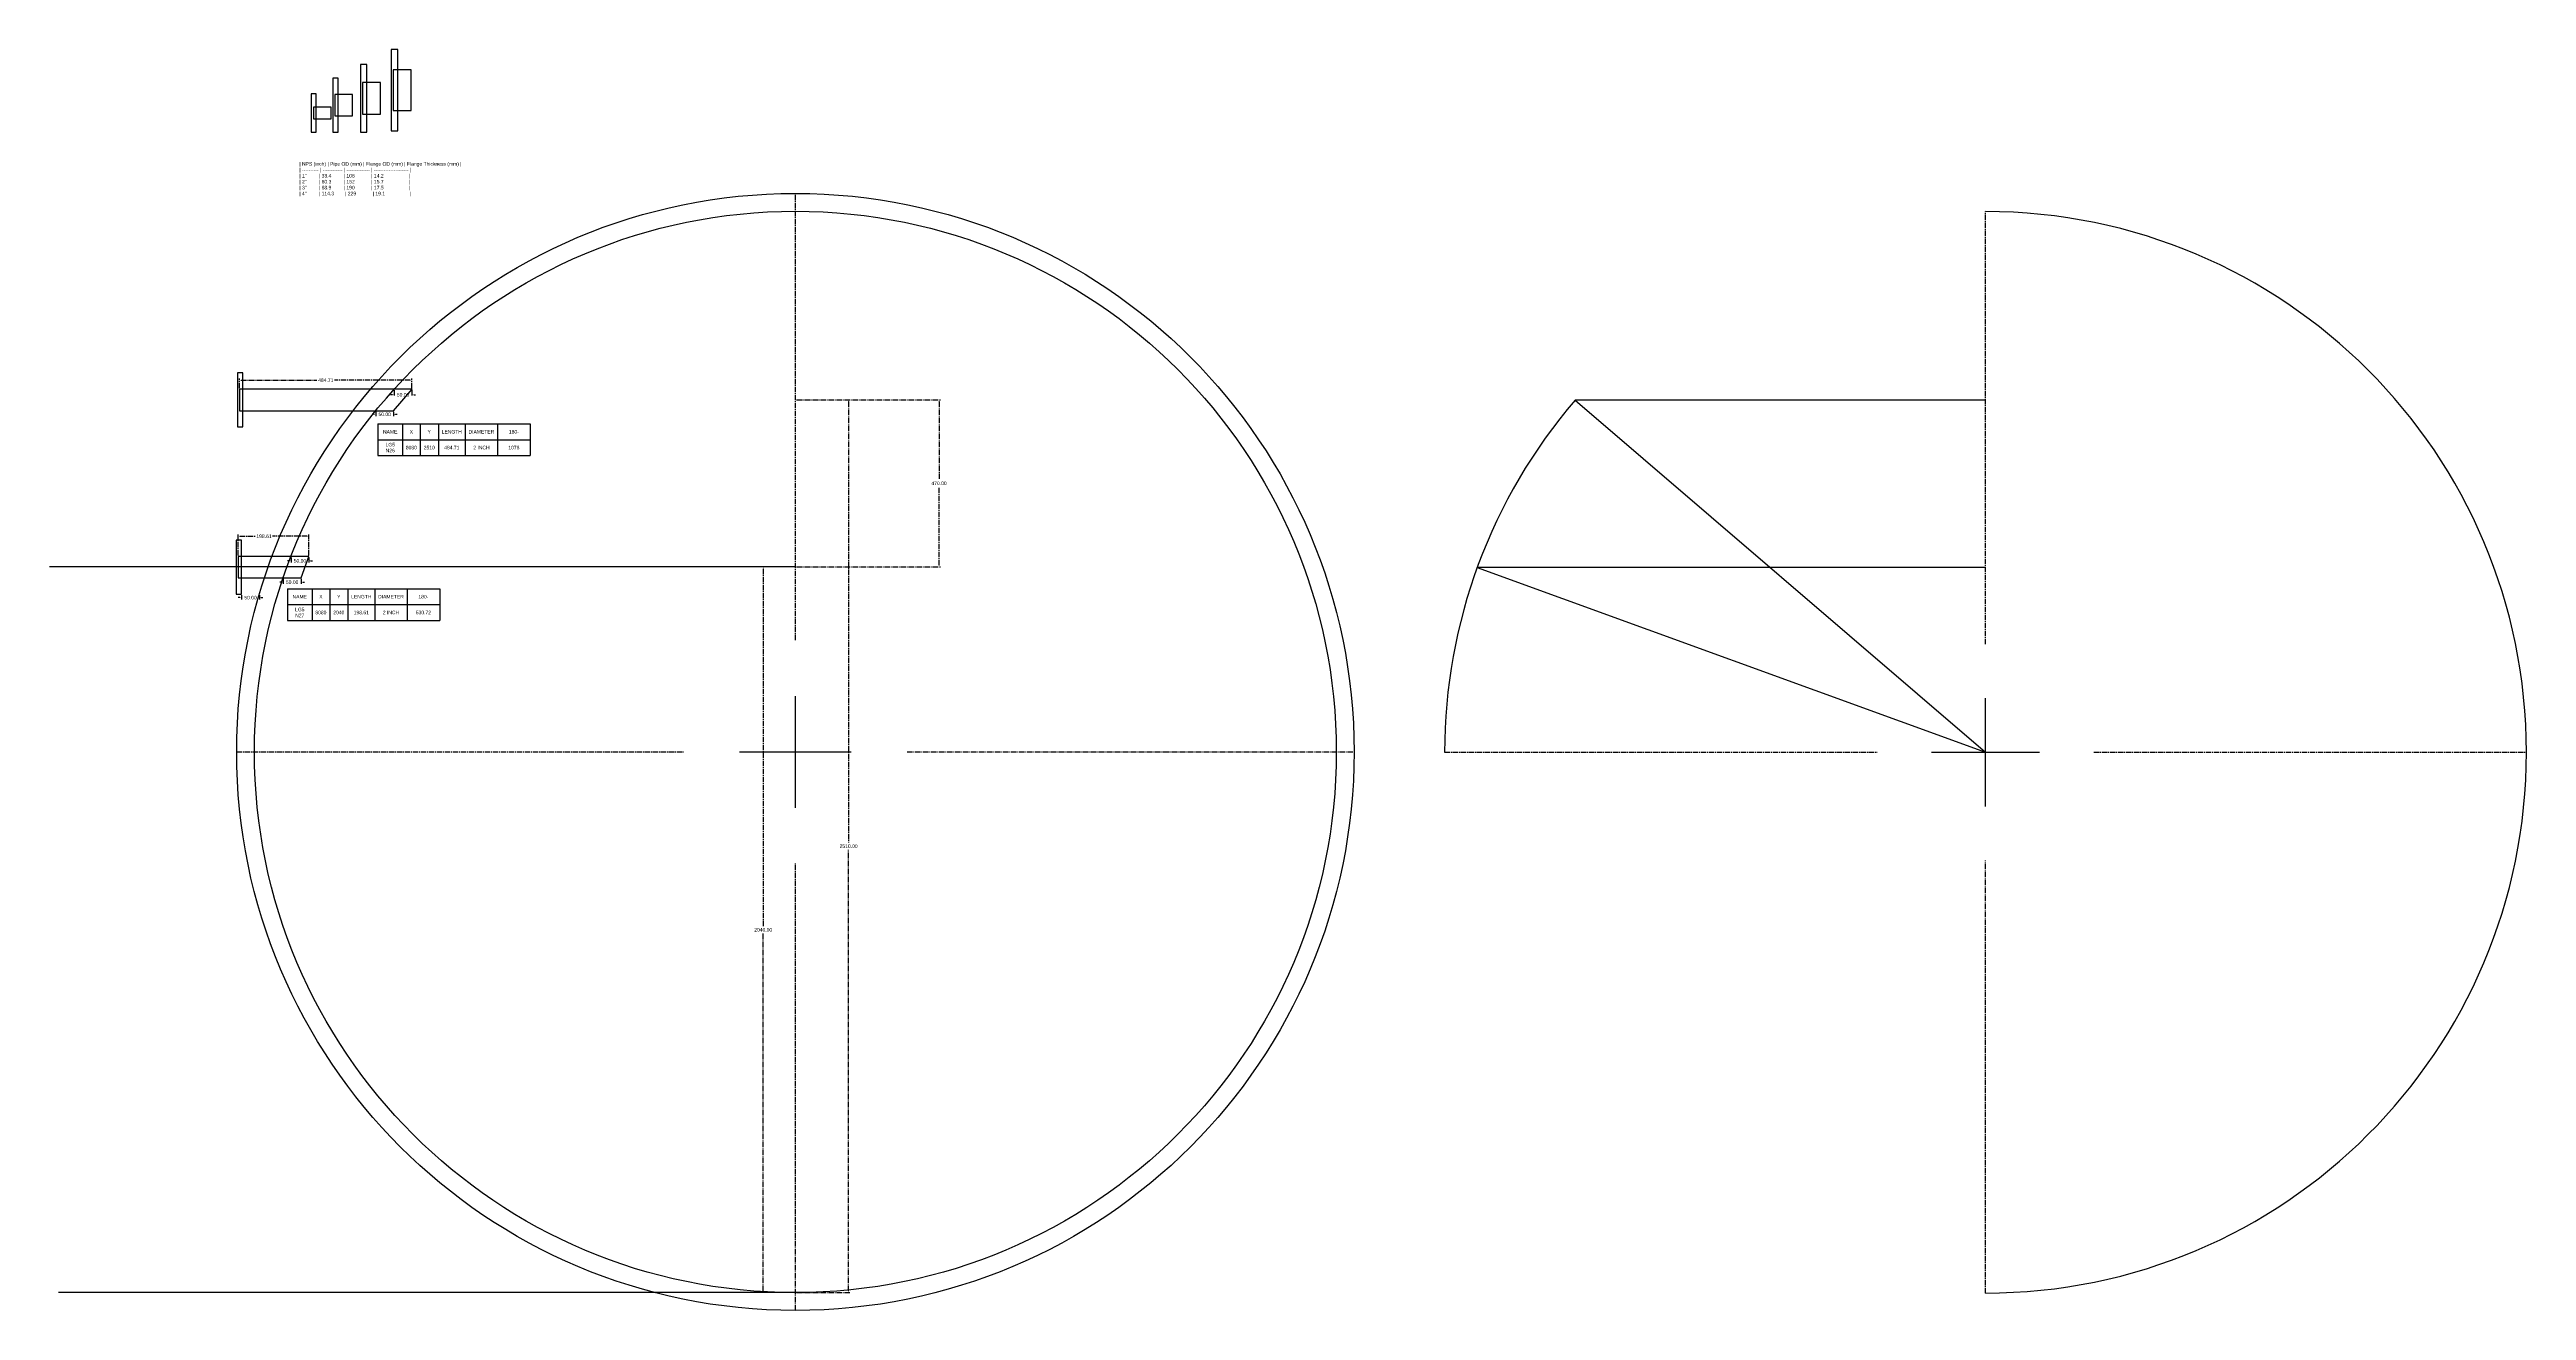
# Model space of a CAD drawing. Header units: millimetres. Extents: x 725 to 7686, y 18 to 3563.
import ezdxf

# ---------------------------------------------------------------- set-up
doc = ezdxf.new("R2010")
doc.units = ezdxf.units.MM
doc.header["$LTSCALE"] = 20
doc.header["$MEASUREMENT"] = 0
doc.linetypes.add('CENTER2', pattern=[1.125, 0.75, -0.125, 0.125, -0.125])
doc.layers.get('Defpoints').update_dxf_attribs({"color": 10})
doc.styles.get("Standard").update_dxf_attribs({"font": 'arial.ttf', "height": 10})
doc.dimstyles.get("Standard").update_dxf_attribs({"dimtxt": 10, "dimasz": 5, "dimexe": 5, "dimexo": 3, "dimgap": 5, "dimtad": 0, "dimtih": 1, "dimtoh": 1, "dimzin": 0, "dimdsep": 46, "dimtxsty": 'Standard', "dimcen": -0.09, "dimclrd": 7, "dimclre": 7, "dimclrt": 7, "dimadec": 1, "dimazin": 0, "dimtfac": 1, "dimtofl": 0, "dimtmove": 0, "dimatfit": 3, "dimfxl": 1, "dimtolj": 1, "dimtzin": 0, "dimlwd": 25, "dimlwe": 25, "dimarcsym": 0})

# ---------------------------------------------------------------- blocks, each defined once
blk = doc.blocks.new('*U1')
at = {"color": 0, "linetype": 'CENTER2', "transparency": 16777216}
for p, q in [((0, 314), (0, 1570.12)), ((-1570.12, 0), (-314, 0)), ((314, 0), (1570.12, 0)), ((0, -1570.12), (0, -314))]:
    blk.add_line(p, q, dxfattribs=at)
at = {"color": 0, "linetype": 'Continuous', "transparency": 16777216}
for p, q in [((0, -157), (0, 157)), ((-157, 0), (157, 0))]:
    blk.add_line(p, q, dxfattribs=at)
blk = doc.blocks.new('*T2')
at = {"color": 0, "linetype": 'ByBlock', "lineweight": -2, "transparency": 16777216}
for p, q in [((0, 0), (427.9, 0)), ((0, 0), (0, -89)), ((69.4, 0), (69.4, -89)), ((118.9, 0), (118.9, -89)), ((170, 0), (170, -89)), ((245.4, 0), (245.4, -89)), ((336.6, 0), (336.6, -89)), ((427.9, 0), (427.9, -89)), ((0, -44.5), (427.9, -44.5)), ((0, -89), (427.9, -89))]:
    blk.add_line(p, q, dxfattribs=at)
at = {"color": 0, "transparency": 16777216, "char_height": 10, "attachment_point": 5}
for s, insert, width in [('NAME', (34.7, -22.2), 69.266), ('LG5\\PN26', (34.7, -66.7), 69.266), ('8080', (94.1, -66.7), 49.392), ('X', (94.1, -22.2), 49.392), ('2510', (144.4, -66.7), 50.945), ('Y', (144.4, -22.2), 50.945), ('LENGTH', (207.7, -22.2), 75.34), ('484.71', (207.7, -66.7), 75.34), ('DIAMETER', (291, -22.2), 91.096), ('2 INCH', (291, -66.7), 91.096), ('1078', (382.2, -66.7), 91.096), ('180-', (382.2, -22.2), 91.096)]:
    blk.add_mtext(s, dxfattribs=dict(at, insert=insert, width=width))
blk = doc.blocks.new('*T3')
at = {"color": 0, "linetype": 'ByBlock', "lineweight": -2, "transparency": 16777216}
for p, q in [((0, 0), (427.9, 0)), ((0, 0), (0, -89)), ((69.4, 0), (69.4, -89)), ((118.9, 0), (118.9, -89)), ((170, 0), (170, -89)), ((245.4, 0), (245.4, -89)), ((336.6, 0), (336.6, -89)), ((427.9, 0), (427.9, -89)), ((0, -44.5), (427.9, -44.5)), ((0, -89), (427.9, -89))]:
    blk.add_line(p, q, dxfattribs=at)
at = {"color": 0, "transparency": 16777216, "char_height": 10, "attachment_point": 5}
for s, insert, width in [('NAME', (34.7, -22.2), 69.266), ('LG5\\PN27', (34.7, -66.7), 69.266), ('8080', (94.1, -66.7), 49.392), ('X', (94.1, -22.2), 49.392), ('2040', (144.4, -66.7), 50.945), ('Y', (144.4, -22.2), 50.945), ('LENGTH', (207.7, -22.2), 75.34), ('198.61', (207.7, -66.7), 75.34), ('DIAMETER', (291, -22.2), 91.096), ('2 INCH', (291, -66.7), 91.096), ('530.72', (382.2, -66.7), 91.096), ('180-', (382.2, -22.2), 91.096)]:
    blk.add_mtext(s, dxfattribs=dict(at, insert=insert, width=width))
blk = doc.blocks.new('*U41')
at = {"color": 0, "linetype": 'CENTER2', "transparency": 16777216}
for p, q in [((0, 304), (0, 1520.12)), ((-1520.12, 0), (-304, 0)), ((304, 0), (1520.12, 0)), ((0, -1520.12), (0, -304))]:
    blk.add_line(p, q, dxfattribs=at)
at = {"color": 0, "linetype": 'Continuous', "transparency": 16777216}
for p, q in [((0, -152), (0, 152)), ((-152, 0), (152, 0))]:
    blk.add_line(p, q, dxfattribs=at)
blk = doc.blocks.new('*D42')
at = {"color": 7, "linetype": 'CENTER2', "lineweight": 25, "transparency": 16777216}
for p, q in [((2818.3, 2108.5), (2726, 2108.5)), ((2731, 2103.5), (2731, 1098.6)), ((2731, 73.5), (2731, 1078.3)), ((2818.3, 68.5), (2726, 68.5))]:
    blk.add_line(p, q, dxfattribs=at)
at = {"color": 7, "transparency": 16777216}
for points in [[(2730.1, 2103.5), (2731.8, 2103.5), (2731, 2108.5)], [(2730.1, 73.5), (2731.8, 73.5), (2731, 68.5)]]:
    blk.add_solid(points, dxfattribs=at)
at = {"layer": 'Defpoints', "color": 0, "transparency": 16777216}
for p in [(2821.3, 2108.5), (2731, 68.5), (2821.3, 68.5)]:
    blk.add_point(p, dxfattribs=at)
at = {"color": 7, "transparency": 16777216, "insert": (2731, 1088.5), "char_height": 10, "attachment_point": 5}
blk.add_mtext('\\A1;2040.00', dxfattribs=at)
blk = doc.blocks.new('*D43')
at = {"color": 7, "linetype": 'CENTER2', "lineweight": 25, "transparency": 16777216}
for p, q in [((2824.3, 2578.5), (2975.9, 2578.5)), ((2970.9, 2573.5), (2970.9, 1333.6)), ((2970.9, 73.5), (2970.9, 1313.3)), ((2824.3, 68.5), (2975.9, 68.5))]:
    blk.add_line(p, q, dxfattribs=at)
at = {"color": 7, "transparency": 16777216}
for points in [[(2970.1, 2573.5), (2971.8, 2573.5), (2970.9, 2578.5)], [(2970.1, 73.5), (2971.8, 73.5), (2970.9, 68.5)]]:
    blk.add_solid(points, dxfattribs=at)
at = {"layer": 'Defpoints', "color": 0, "transparency": 16777216}
for p in [(2821.3, 2578.5), (2821.3, 68.5), (2970.9, 68.5)]:
    blk.add_point(p, dxfattribs=at)
at = {"color": 7, "transparency": 16777216, "insert": (2970.9, 1323.5), "char_height": 10, "attachment_point": 5}
blk.add_mtext('\\A1;2510.00', dxfattribs=at)
blk = doc.blocks.new('*D44')
at = {"color": 7, "linetype": 'CENTER2', "lineweight": 25, "transparency": 16777216}
for p, q in [((2824.3, 2578.5), (3230, 2578.5)), ((3225, 2573.5), (3225, 2353.6)), ((3225, 2113.5), (3225, 2333.3)), ((2824.3, 2108.5), (3230, 2108.5))]:
    blk.add_line(p, q, dxfattribs=at)
at = {"color": 7, "transparency": 16777216}
for points in [[(3224.2, 2573.5), (3225.8, 2573.5), (3225, 2578.5)], [(3224.2, 2113.5), (3225.8, 2113.5), (3225, 2108.5)]]:
    blk.add_solid(points, dxfattribs=at)
at = {"layer": 'Defpoints', "color": 0, "transparency": 16777216}
for p in [(2821.3, 2578.5), (2821.3, 2108.5), (3225, 2108.5)]:
    blk.add_point(p, dxfattribs=at)
at = {"color": 7, "transparency": 16777216, "insert": (3225, 2343.5), "char_height": 10, "attachment_point": 5}
blk.add_mtext('\\A1;470.00', dxfattribs=at)
blk = doc.blocks.new('*D45')
at = {"color": 7, "linetype": 'CENTER2', "lineweight": 25, "transparency": 16777216}
for p, q in [((1260.3, 2022.2), (1255.3, 2022.2)), ((1265.3, 2028.9), (1265.3, 2017.2)), ((1315.3, 2028.9), (1315.3, 2017.2)), ((1320.3, 2022.2), (1325.3, 2022.2))]:
    blk.add_line(p, q, dxfattribs=at)
at = {"color": 7, "transparency": 16777216}
for points in [[(1260.3, 2023.1), (1260.3, 2021.4), (1265.3, 2022.2)], [(1320.3, 2023.1), (1320.3, 2021.4), (1315.3, 2022.2)]]:
    blk.add_solid(points, dxfattribs=at)
at = {"layer": 'Defpoints', "color": 0, "transparency": 16777216}
for p in [(1265.3, 2031.9), (1315.3, 2031.9), (1315.3, 2022.2)]:
    blk.add_point(p, dxfattribs=at)
at = {"color": 7, "transparency": 16777216, "insert": (1290.3, 2022.2), "char_height": 10, "attachment_point": 5}
blk.add_mtext('\\A1;50.00', dxfattribs=at)
blk = doc.blocks.new('*D46')
at = {"color": 7, "linetype": 'CENTER2', "lineweight": 25, "transparency": 16777216}
for p, q in [((1377.2, 2065.6), (1372.2, 2065.6)), ((1382.2, 2074.7), (1382.2, 2060.6)), ((1432.2, 2074.7), (1432.2, 2060.6)), ((1437.2, 2065.6), (1442.2, 2065.6))]:
    blk.add_line(p, q, dxfattribs=at)
at = {"color": 7, "transparency": 16777216}
for points in [[(1377.2, 2066.5), (1377.2, 2064.8), (1382.2, 2065.6)], [(1437.2, 2066.5), (1437.2, 2064.8), (1432.2, 2065.6)]]:
    blk.add_solid(points, dxfattribs=at)
at = {"layer": 'Defpoints', "color": 0, "transparency": 16777216}
for p in [(1382.2, 2077.7), (1432.2, 2077.7), (1432.2, 2065.6)]:
    blk.add_point(p, dxfattribs=at)
at = {"color": 7, "transparency": 16777216, "insert": (1407.2, 2065.6), "char_height": 10, "attachment_point": 5}
blk.add_mtext('\\A1;50.00', dxfattribs=at)
blk = doc.blocks.new('*D47')
at = {"color": 7, "linetype": 'CENTER2', "lineweight": 25, "transparency": 16777216}
for p, q in [((1399.2, 2125.6), (1394.2, 2125.6)), ((1404.2, 2135), (1404.2, 2120.6)), ((1454.2, 2135), (1454.2, 2120.6)), ((1459.2, 2125.6), (1464.2, 2125.6))]:
    blk.add_line(p, q, dxfattribs=at)
at = {"color": 7, "transparency": 16777216}
for points in [[(1399.2, 2126.4), (1399.2, 2124.8), (1404.2, 2125.6)], [(1459.2, 2126.4), (1459.2, 2124.8), (1454.2, 2125.6)]]:
    blk.add_solid(points, dxfattribs=at)
at = {"layer": 'Defpoints', "color": 0, "transparency": 16777216}
for p in [(1404.2, 2138), (1454.2, 2138), (1454.2, 2125.6)]:
    blk.add_point(p, dxfattribs=at)
at = {"color": 7, "transparency": 16777216, "insert": (1429.2, 2125.6), "char_height": 10, "attachment_point": 5}
blk.add_mtext('\\A1;50.00', dxfattribs=at)
blk = doc.blocks.new('*D48')
at = {"color": 7, "linetype": 'CENTER2', "lineweight": 25, "transparency": 16777216}
for p, q in [((1255.6, 2141), (1255.6, 2199.7)), ((1260.6, 2194.7), (1303.7, 2194.7)), ((1449.2, 2194.7), (1352.4, 2194.7)), ((1454.2, 2141), (1454.2, 2199.7))]:
    blk.add_line(p, q, dxfattribs=at)
at = {"color": 7, "transparency": 16777216}
for points in [[(1260.6, 2195.5), (1260.6, 2193.9), (1255.6, 2194.7)], [(1449.2, 2195.5), (1449.2, 2193.9), (1454.2, 2194.7)]]:
    blk.add_solid(points, dxfattribs=at)
at = {"layer": 'Defpoints', "color": 0, "transparency": 16777216}
for p in [(1255.6, 2194.7), (1255.6, 2138), (1454.2, 2138)]:
    blk.add_point(p, dxfattribs=at)
at = {"color": 7, "transparency": 16777216, "insert": (1328.1, 2194.7), "char_height": 10, "attachment_point": 5}
blk.add_mtext('\\A1;198.61', dxfattribs=at)
blk = doc.blocks.new('*D49')
at = {"color": 7, "linetype": 'CENTER2', "lineweight": 25, "transparency": 16777216}
for p, q in [((1689, 2592.5), (1684, 2592.5)), ((1694, 2605), (1694, 2587.5)), ((1744, 2605), (1744, 2587.5)), ((1749, 2592.5), (1754, 2592.5))]:
    blk.add_line(p, q, dxfattribs=at)
at = {"color": 7, "transparency": 16777216}
for points in [[(1689, 2593.3), (1689, 2591.6), (1694, 2592.5)], [(1749, 2593.3), (1749, 2591.6), (1744, 2592.5)]]:
    blk.add_solid(points, dxfattribs=at)
at = {"layer": 'Defpoints', "color": 0, "transparency": 16777216}
for p in [(1694, 2608), (1744, 2608), (1744, 2592.5)]:
    blk.add_point(p, dxfattribs=at)
at = {"color": 7, "transparency": 16777216, "insert": (1719, 2592.5), "char_height": 10, "attachment_point": 5}
blk.add_mtext('\\A1;50.00', dxfattribs=at)
blk = doc.blocks.new('*D50')
at = {"color": 7, "linetype": 'CENTER2', "lineweight": 25, "transparency": 16777216}
for p, q in [((1637.3, 2537.5), (1632.3, 2537.5)), ((1642.3, 2544.7), (1642.3, 2532.5)), ((1692.3, 2544.7), (1692.3, 2532.5)), ((1697.3, 2537.5), (1702.3, 2537.5))]:
    blk.add_line(p, q, dxfattribs=at)
at = {"color": 7, "transparency": 16777216}
for points in [[(1637.3, 2538.4), (1637.3, 2536.7), (1642.3, 2537.5)], [(1697.3, 2538.4), (1697.3, 2536.7), (1692.3, 2537.5)]]:
    blk.add_solid(points, dxfattribs=at)
at = {"layer": 'Defpoints', "color": 0, "transparency": 16777216}
for p in [(1642.3, 2547.7), (1692.3, 2547.7), (1692.3, 2537.5)]:
    blk.add_point(p, dxfattribs=at)
at = {"color": 7, "transparency": 16777216, "insert": (1667.3, 2537.5), "char_height": 10, "attachment_point": 5}
blk.add_mtext('\\A1;50.00', dxfattribs=at)
blk = doc.blocks.new('*D51')
at = {"color": 7, "linetype": 'CENTER2', "lineweight": 25, "transparency": 16777216}
for p, q in [((1259.3, 2611), (1259.3, 2638.6)), ((1264.3, 2633.6), (1476.7, 2633.6)), ((1739, 2633.6), (1526.7, 2633.6)), ((1744, 2611), (1744, 2638.6))]:
    blk.add_line(p, q, dxfattribs=at)
at = {"color": 7, "transparency": 16777216}
for points in [[(1264.3, 2634.4), (1264.3, 2632.7), (1259.3, 2633.6)], [(1739, 2634.4), (1739, 2632.7), (1744, 2633.6)]]:
    blk.add_solid(points, dxfattribs=at)
at = {"layer": 'Defpoints', "color": 0, "transparency": 16777216}
for p in [(1259.3, 2633.6), (1259.3, 2608), (1744, 2608)]:
    blk.add_point(p, dxfattribs=at)
at = {"color": 7, "transparency": 16777216, "insert": (1501.7, 2633.6), "char_height": 10, "attachment_point": 5}
blk.add_mtext('\\A1;484.71', dxfattribs=at)

msp = doc.modelspace()

# ---------------------------------------------------------------- linework, layer by layer
for p, q in [((6165.775, 2577.266), (5012.285, 2577.266)), ((5012.285, 2577.266), (6165.775, 1587.386)), ((2821.349, 2108.45), (725.477, 2108.45)), ((6165.775, 2107.386), (4737.489, 2107.386)), ((4737.489, 2107.386), (6165.775, 1587.386)), ((2821.349, 68.45), (750.54, 68.45))]:
    msp.add_line(p, q)
for points in [[(1685.504, 3334.012), (1704.604, 3334.012), (1704.604, 3563.012), (1685.504, 3563.012)], [(1521.203, 3330.66), (1536.903, 3330.66), (1536.903, 3482.66), (1521.203, 3482.66)], [(1599.318, 3330.957), (1616.818, 3330.957), (1616.818, 3520.957), (1599.318, 3520.957)], [(1691.504, 3391.362), (1741.504, 3391.362), (1741.504, 3505.662), (1691.504, 3505.662)], [(1460.769, 3330.66), (1474.969, 3330.66), (1474.969, 3438.66), (1460.769, 3438.66)], [(1527.203, 3376.51), (1577.203, 3376.51), (1577.203, 3436.81), (1527.203, 3436.81)], [(1605.318, 3381.507), (1655.318, 3381.507), (1655.318, 3470.407), (1605.318, 3470.407)], [(1466.769, 3367.96), (1516.769, 3367.96), (1516.769, 3401.36), (1466.769, 3401.36)], [(1253.319, 2501.888), (1269.019, 2501.888), (1269.019, 2653.888), (1253.319, 2653.888)], [(1259.319, 2547.738), (1692.295, 2547.738), (1744.033, 2608.038), (1259.319, 2608.038)], [(1249.566, 2031.861), (1265.266, 2031.861), (1265.266, 2183.861), (1249.566, 2183.861)], [(1255.566, 2077.711), (1432.244, 2077.711), (1454.175, 2138.011), (1255.566, 2138.011)]]:
    msp.add_lwpolyline(points, close=True)
for radius in [1570, 1520]:
    msp.add_circle((2821.349, 1588.45), radius)
for start, end in [(270, 90), (139.3650805, 180)]:
    msp.add_arc((6165.775, 1587.386), 1520, start, end)

# ---------------------------------------------------------------- block references
at = {"linetype": 'CENTER2'}
for name, p in [('*U1', (2821.349, 1588.45)), ('*U41', (6165.775, 1587.386))]:
    msp.add_blockref(name, p, dxfattribs=at)
for name, p in [('*T2', (1648.131, 2510.679)), ('*T3', (1393.902, 2047.127))]:
    msp.add_blockref(name, p)

# ---------------------------------------------------------------- texts
at = {"insert": (1427.488, 3246.572), "char_height": 10, "width": 476.05252, "attachment_point": 1}
msp.add_mtext('| NPS (inch) | Pipe OD (mm) | Flange OD (mm) | Flange Thickness (mm) |\\P| ---------- | ------------ | -------------- | --------------------- |\\P| 1"         | 33.4         | 108            | 14.2                  |\\P| 2"         | 60.3         | 152            | 15.7                  |\\P| 3"         | 88.9         | 190            | 17.5                  |\\P| 4"         | 114.3        | 229            | 19.1                  |\\P', dxfattribs=at)

# ---------------------------------------------------------------- dimensions: what is measured, and where the dimension line sits
for base, p1, p2, picture, middle in [((1259.319, 2633.578), (1744.033, 2608.038), (1259.319, 2608.038), '*D51', (1501.676, 2633.578)), ((1744.033, 2592.467), (1694.033, 2608.038), (1744.033, 2608.038), '*D49', (1719.033, 2592.467)), ((1692.295, 2537.531), (1642.295, 2547.738), (1692.295, 2547.738), '*D50', (1667.295, 2537.531)), ((1454.175, 2125.586), (1404.175, 2138.011), (1454.175, 2138.011), '*D47', (1429.175, 2125.586)), ((1315.266, 2022.226), (1265.266, 2031.861), (1315.266, 2031.861), '*D45', (1290.266, 2022.226)), ((1432.244, 2065.65), (1382.244, 2077.711), (1432.244, 2077.711), '*D46', (1407.244, 2065.65))]:
    dim = msp.add_linear_dim(base=base, p1=p1, p2=p2, dimstyle='Standard')
    dim.commit()
    dim.dimension.update_dxf_attribs({"geometry": picture, "text_midpoint": middle})
for base, p1, p2, picture, middle in [((2970.944, 68.45), (2821.349, 2578.45), (2821.349, 68.45), '*D43', (2970.944, 1323.45)), ((3224.991, 2108.45), (2821.349, 2578.45), (2821.349, 2108.45), '*D44', (3224.991, 2343.45)), ((2730.959, 68.45), (2821.349, 2108.45), (2821.349, 68.45), '*D42', (2730.959, 1088.45))]:
    dim = msp.add_linear_dim(base=base, p1=p1, p2=p2, angle=90, dimstyle='Standard')
    dim.commit()
    dim.dimension.update_dxf_attribs({"geometry": picture, "text_midpoint": middle})
dim = msp.add_linear_dim(base=(1255.566, 2194.696), p1=(1454.175, 2138.011), p2=(1255.566, 2138.011), dimstyle='Standard')
dim.commit()
dim.dimension.update_dxf_attribs({"geometry": '*D48', "text_midpoint": (1328.063, 2194.696), "dimtype": 160})

doc.saveas('drawing.dxf')
